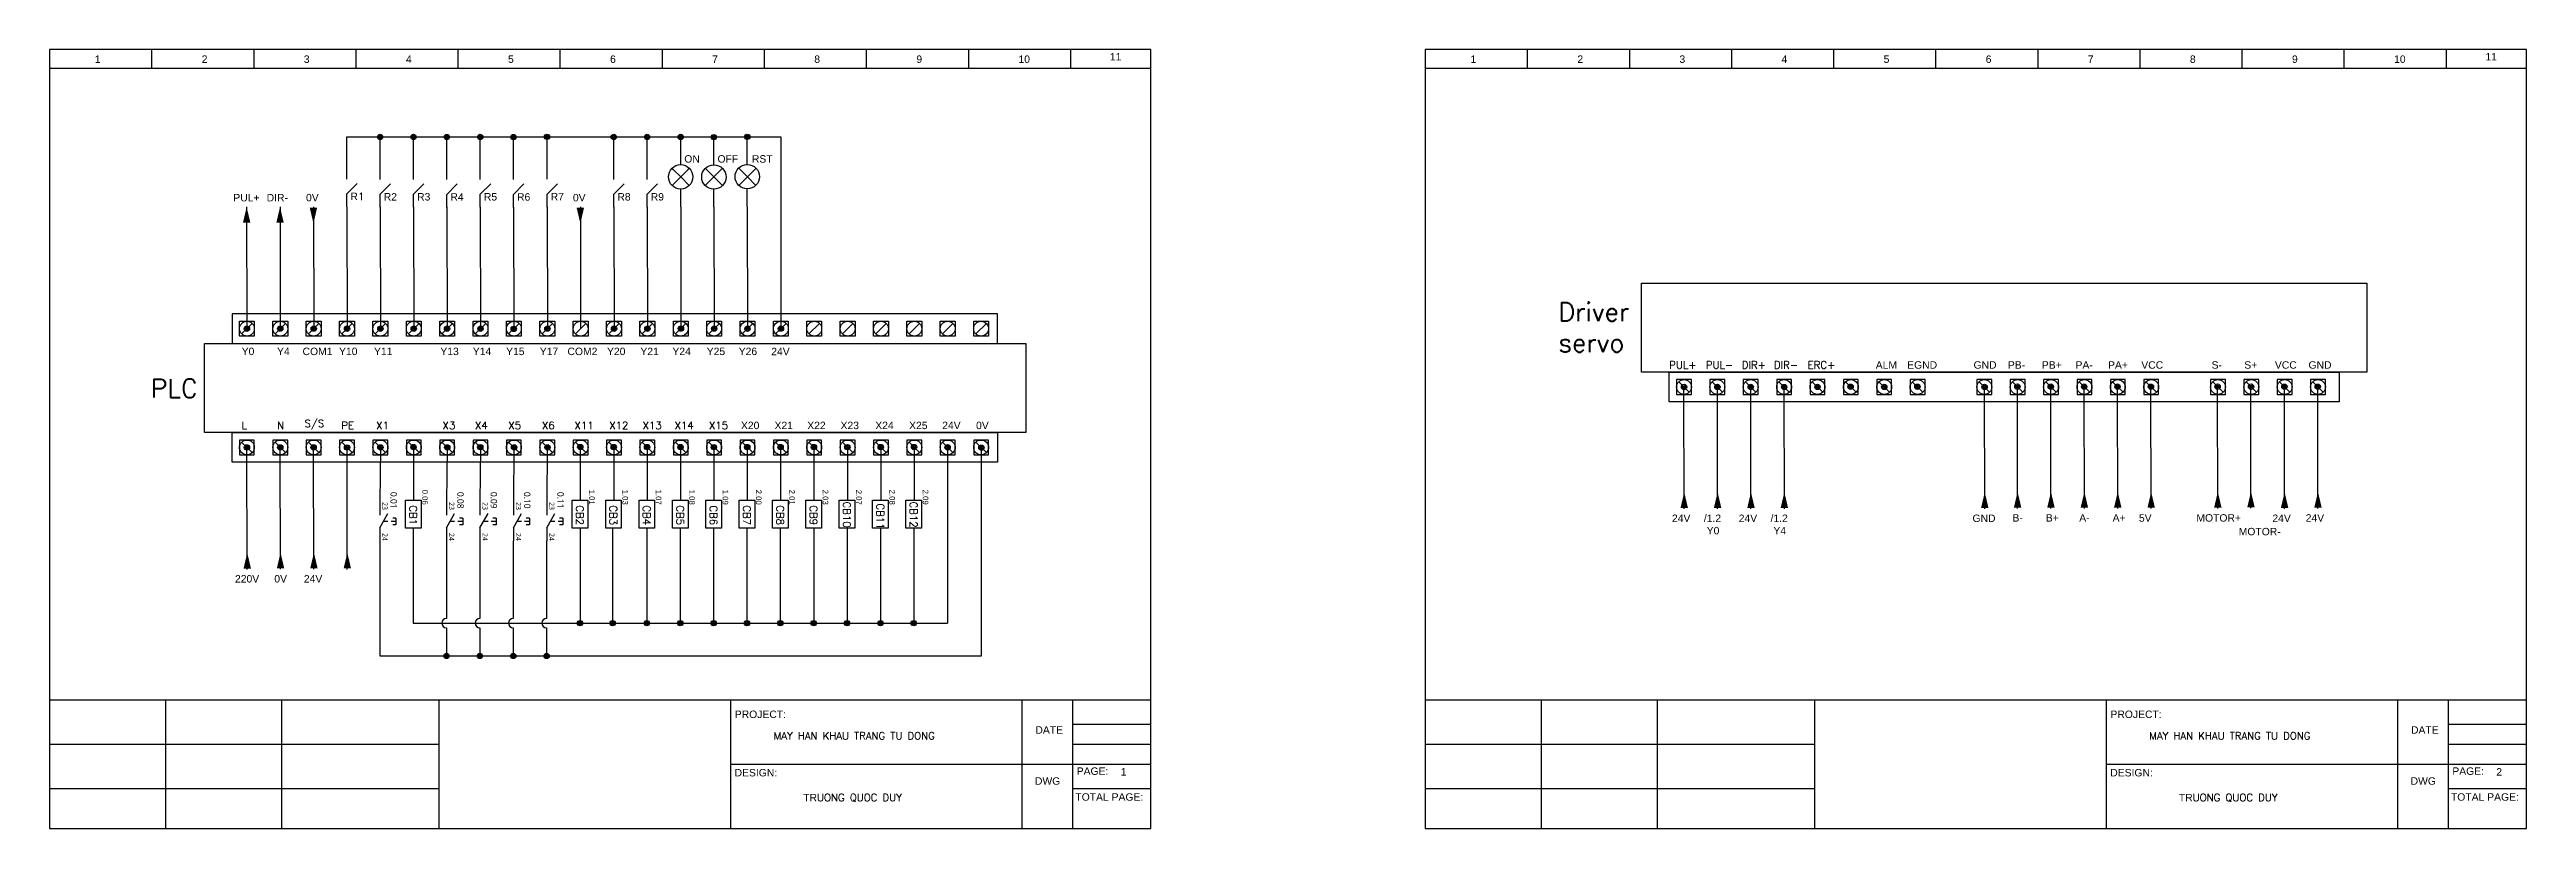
# Model space of a CAD drawing. Header units: inches. Extents: x 6234 to 7299, y 2340 to 2550.
# Drawn here: x 6234 to 6902, y 2340 to 2550 of the extents above; entities that cross this region are included whole.
import ezdxf
from ezdxf.enums import TextEntityAlignment as Align

# ---------------------------------------------------------------- set-up
doc = ezdxf.new("R2010")
doc.units = ezdxf.units.IN
doc.header["$MEASUREMENT"] = 0
for name, color, linetype in [('RED_2.5mm^2', 1, 'Continuous'), ('SYMS', 7, 'Continuous'), ('TAGS', 51, 'Continuous'), ('TERMS', 4, 'Continuous')]:
    doc.layers.add(name, color=color, linetype=linetype)
doc.styles.get("Standard").update_dxf_attribs({"font": 'arial.ttf'})
doc.styles.add('WD_IEC', font='Meiryo UI.ttf')

msp = doc.modelspace()

# ---------------------------------------------------------------- texts
at = {"char_height": 2, "attachment_point": 1}
for s, width, insert in [('1', 5.6768, (6246.09, 2548.02)), ('2', 5.6768, (6274.93, 2548.02)), ('3', 5.6768, (6302.47, 2548.02)), ('4', 5.6768, (6330, 2548.02)), ('5', 5.6768, (6357.53, 2548.02)), ('6', 5.6768, (6385.06, 2548.02)), ('7', 5.6768, (6412.59, 2548.02)), ('8', 5.6768, (6440.13, 2548.02)), ('9', 5.6768, (6467.66, 2548.02)), ('10', 5.6768, (6495.19, 2548.02)), ('11', 5.6768, (6519.83, 2548.67)), ('1', 5.6768, (6617.08, 2548.02)), ('2', 5.6768, (6645.92, 2548.02)), ('3', 5.6768, (6673.45, 2548.02)), ('4', 5.6768, (6700.98, 2548.02)), ('5', 5.6768, (6728.51, 2548.02)), ('6', 5.6768, (6756.04, 2548.02)), ('7', 5.6768, (6783.57, 2548.02)), ('8', 5.6768, (6811.11, 2548.02)), ('9', 5.6768, (6838.64, 2548.02)), ('10', 5.6768, (6866.17, 2548.02)), ('11', 5.6768, (6890.81, 2548.67)), ('PUL+', 9.7836, (6283.45, 2510.67)), ('DIR-', 9.7836, (6292.45, 2510.67)), ('0V', 5.3962, (6303.06, 2510.7)), ('0V', 5.3962, (6375.04, 2510.68)), ('24V', 5.3962, (6671.43, 2424.24)), ('/1.2 {\\C3;               Y0}', 5.3962, (6680.02, 2424.24)), ('24V', 5.3962, (6689.43, 2424.24)), ('/1.2 {\\C3;               Y4}', 5.3962, (6698.02, 2424.24)), ('GND', 5.3962, (6752.48, 2424.24)), ('B-', 5.3962, (6763.26, 2424.34)), ('B+', 5.3962, (6772.26, 2424.34)), ('A-', 5.3962, (6781.27, 2424.34)), ('A+', 5.3962, (6790.27, 2424.33)), ('5V', 5.3962, (6797.36, 2424.31)), ('MOTOR+', 5.3962, (6812.86, 2424.34)), ('MOTOR-', 5.3962, (6824.27, 2420.65)), ('24V', 5.3962, (6833.35, 2424.24)), ('24V', 5.3962, (6842.34, 2424.33)), ('220V', 5.3962, (6283.9, 2407.92)), ('0V', 5.3962, (6294.51, 2407.92)), ('24V', 4.9293, (6302.48, 2407.92)), ('PROJECT:', 14.1535, (6418.69, 2371.39)), ('PROJECT:', 14.1535, (6789.68, 2371.39)), ('{\\Fsimplex,@extfont2|c163;MAY HAN KHAU TRANG TU DONG}', 55.3936, (6429.18, 2365.59)), ('DATE', 11.252, (6499.76, 2367.16)), ('{\\Fsimplex,@extfont2|c163;MAY HAN KHAU TRANG TU DONG}', 55.3936, (6800.16, 2365.59)), ('DATE', 11.252, (6870.74, 2367.16)), ('DESIGN:', 13.7325, (6418.64, 2355.64)), ('D{\\fArial|b0|i0|c0|p34;WG}', 9.1082, (6499.64, 2353.4)), ('PAGE:', 4.3997, (6510.9, 2356.07)), ('1', 3.7848, (6522.76, 2355.87)), ('DESIGN:', 13.7325, (6789.63, 2355.64)), ('D{\\fArial|b0|i0|c0|p34;WG}', 9.1082, (6870.63, 2353.4)), ('PAGE:', 4.3997, (6881.88, 2356.07)), ('2', 3.7848, (6893.74, 2355.87)), ('TR{\\Fsimplex,@extfont2|c163;UONG QUOC DUY}', 55.3936, (6437.14, 2348.94)), ('TOTAL PAGE:', 23.8477, (6510.53, 2349.09)), ('TR{\\Fsimplex,@extfont2|c163;UONG QUOC DUY}', 55.3936, (6808.13, 2348.94)), ('TOTAL PAGE:', 23.8477, (6881.51, 2349.09))]:
    msp.add_mtext_dynamic_manual_height_columns(s, width=width, gutter_width=10, heights=[0], dxfattribs=dict(at, insert=insert))
at = {"ltscale": 0.5, "attachment_point": 1}
for s, width, heights, insert, char_height in [('{\\C4;ON}', 2.9741, [0], (6405.07, 2521.13), 2), ('{\\C4;OFF}', 2.9741, [0], (6414.03, 2521.13), 2), ('{\\C4;RST}', 2.9741, [0], (6423.3, 2521.13), 2), ('{\\C4;R\\Fsimplex,@extfont2|c163;1}', 2.9741, [0], (6315.02, 2511.02), 2), ('{\\C4;R2}', 2.9741, [0], (6324.02, 2510.91), 2), ('{\\C4;R3}', 2.9741, [0], (6333.02, 2510.91), 2), ('{\\C4;R4}', 2.9741, [0], (6342, 2510.89), 2), ('{\\C4;R5}', 2.9741, [0], (6351.02, 2510.91), 2), ('{\\C4;R6}', 2.9741, [0], (6359.97, 2510.87), 2), ('{\\C4;R7}', 2.9741, [0], (6369.05, 2510.94), 2), ('{\\C4;R8}', 2.9741, [0], (6387.02, 2510.91), 2), ('{\\C4;R9}', 2.9741, [0], (6396.02, 2510.91), 2), ('{\\Fsimplex,@extfont2|c163;\\C41;\\c5369588;Driver servo}', 10.1352, [0], (6640.82, 2481.38), 5), ('{\\C2;COM1\\Fsimplex,@extfont2|c163;\\C256; }', 2, [2.01], (6302.12, 2469.23), 2), ('{\\C2;COM2\\Fsimplex,@extfont2|c163;\\C256; }', 2, [2.01], (6373.57, 2469.23), 2), ('{\\C4;24V\\Fsimplex,@extfont2|c163;\\C256; }', 2, [2.01], (6428.52, 2469.2), 2), ('{\\Fsimplex,@extfont2|c163;\\C2;PUL+\\C256; }', 2, [2.01], (6670.7, 2465.57), 2), ('{\\Fsimplex,@extfont2|c163;\\C2;PUL-\\C256; }', 2, [2.01], (6680.59, 2465.57), 2), ('{\\Fsimplex,@extfont2|c163;\\C2;DIR+\\C256; }', 2, [2.01], (6690.25, 2465.57), 2), ('{\\Fsimplex,@extfont2|c163;\\C2;DIR-\\C256; }', 2, [2.01], (6698.93, 2465.57), 2), ('{\\Fsimplex,@extfont2|c163;\\C2;ERC+}', 2, [2.01], (6708.03, 2465.57), 2), ('{\\C2;ALM\\Fsimplex,@extfont2|c163;\\C256; }', 2, [2.01], (6726.39, 2465.57), 2), ('{\\C2;EGND\\Fsimplex,@extfont2|c163;\\C256; }', 2, [2.01], (6734.87, 2465.57), 2), ('{\\C2;GND\\Fsimplex,@extfont2|c163;\\C256; }', 2, [2.01], (6752.76, 2465.57), 2), ('{\\C2;PB-\\Fsimplex,@extfont2|c163;\\C256; }', 2, [2.01], (6762.03, 2465.57), 2), ('{\\C2;PB+\\Fsimplex,@extfont2|c163;\\C256; }', 2, [2.01], (6771.18, 2465.57), 2), ('{\\C2;PA-\\Fsimplex,@extfont2|c163;\\C256; }', 2, [2.01], (6780.27, 2465.57), 2), ('{\\C2;PA+\\Fsimplex,@extfont2|c163;\\C256; }', 2, [2.01], (6789.03, 2465.57), 2), ('{\\C2;VCC\\Fsimplex,@extfont2|c163;\\C256; }', 2, [2.01], (6798, 2465.57), 2), ('{\\C2;S-\\Fsimplex,@extfont2|c163;\\C256; }', 2, [2.01], (6816.96, 2465.57), 2), ('{\\C2;S+}', 2, [2.01], (6825.78, 2465.57), 2), ('{\\C2;VCC\\Fsimplex,@extfont2|c163;\\C256; }', 2, [2.01], (6834.03, 2465.57), 2), ('{\\C2;GND\\Fsimplex,@extfont2|c163;\\C256; }', 2, [2.01], (6843.1, 2465.57), 2), ('{\\Fsimplex,@extfont2|c163;\\C41;\\c5369588;PLC}', 10.1352, [0], (6261.19, 2460.78), 5), ('{\\Fsimplex,@extfont2|c163;\\C2;L\\C256; }', 2, [2.01], (6285.71, 2449.27), 2), ('{\\Fsimplex,@extfont2|c163;\\C2;N\\C256; }', 2, [2.01], (6295.25, 2449.27), 2), ('{\\Fsimplex,@extfont2|c163;\\C2;S/S\\C256; }', 2, [2.01], (6302.66, 2449.8), 2), ('{\\Fsimplex,@extfont2|c163;\\C2;PE\\C256; }', 2, [2.01], (6312.57, 2449.27), 2), ('{\\Fsimplex,@extfont2|c163;\\C2;X1\\C256; }', 2, [2.01], (6321.99, 2449.27), 2), ('{\\Fsimplex,@extfont2|c163;\\C2;X3\\C256; }', 2, [2.01], (6339.89, 2449.27), 2), ('{\\Fsimplex,@extfont2|c163;\\C2;X4\\C256; }', 2, [2.01], (6348.63, 2449.27), 2), ('{\\Fsimplex,@extfont2|c163;\\C2;X5\\C256; }', 2, [2.01], (6357.63, 2449.27), 2), ('{\\Fsimplex,@extfont2|c163;\\C2;X6\\C256; }', 2, [2.01], (6366.7, 2449.27), 2), ('{\\Fsimplex,@extfont2|c163;\\C2;X11\\C256; }', 2, [2.01], (6375.48, 2449.27), 2), ('{\\Fsimplex,@extfont2|c163;\\C2;X12\\C256; }', 2, [2.01], (6384.84, 2449.27), 2), ('{\\Fsimplex,@extfont2|c163;\\C2;X13\\C256; }', 2, [2.01], (6393.83, 2449.27), 2), ('{\\Fsimplex,@extfont2|c163;\\C2;X14\\C256; }', 2, [2.01], (6402.47, 2449.27), 2), ('{\\Fsimplex,@extfont2|c163;\\C2;X15\\C256; }', 2, [2.01], (6411.73, 2449.27), 2), ('{\\C2;X20\\Fsimplex,@extfont2|c163;\\C256; }', 2, [2.01], (6420.35, 2449.27), 2), ('{\\C2;X21\\Fsimplex,@extfont2|c163;\\C256; }', 2, [2.01], (6429.41, 2449.27), 2), ('{\\C2;X22\\Fsimplex,@extfont2|c163;\\C256; }', 2, [2.01], (6438.23, 2449.27), 2), ('{\\C2;X23\\Fsimplex,@extfont2|c163;\\C256; }', 2, [2.01], (6447.21, 2449.27), 2), ('{\\C2;X24\\Fsimplex,@extfont2|c163;\\C256; }', 2, [2.01], (6456.57, 2449.27), 2), ('{\\C2;X25\\Fsimplex,@extfont2|c163;\\C256; }', 2, [2.01], (6465.7, 2449.27), 2), ('{\\C4;24V\\Fsimplex,@extfont2|c163;\\C256; }', 2, [2.01], (6474.62, 2449.27), 2), ('{\\C4;0V\\Fsimplex,@extfont2|c163;\\C256; }', 2, [2.01], (6483.76, 2449.27), 2)]:
    msp.add_mtext_dynamic_manual_height_columns(s, width=width, gutter_width=10, heights=heights, dxfattribs=dict(at, insert=insert, char_height=char_height))
at = {"color": 4, "ltscale": 0.5, "char_height": 2, "attachment_point": 1}
for s, insert in [('Y0{\\Fsimplex,@extfont2|c163;\\C256; }', (6285.71, 2469.23)), ('Y4{\\Fsimplex,@extfont2|c163;\\C256; }', (6295.25, 2469.23)), ('Y10{\\Fsimplex,@extfont2|c163;\\C256; }', (6311.97, 2469.23)), ('Y11{\\Fsimplex,@extfont2|c163;\\C256; }', (6321.39, 2469.23)), ('Y13{\\Fsimplex,@extfont2|c163;\\C256; }', (6339.29, 2469.23)), ('Y14{\\Fsimplex,@extfont2|c163;\\C256; }', (6348.04, 2469.23)), ('Y15{\\Fsimplex,@extfont2|c163;\\C256; }', (6357.03, 2469.23)), ('Y17{\\Fsimplex,@extfont2|c163;\\C256; }', (6366.11, 2469.23)), ('Y20{\\Fsimplex,@extfont2|c163;\\C256; }', (6384.24, 2469.23)), ('Y21{\\Fsimplex,@extfont2|c163;\\C256; }', (6393.23, 2469.23)), ('Y24{\\Fsimplex,@extfont2|c163;\\C256; }', (6401.87, 2469.23)), ('Y25{\\Fsimplex,@extfont2|c163;\\C256; }', (6411.13, 2469.23)), ('Y26{\\Fsimplex,@extfont2|c163;\\C256; }', (6419.75, 2469.23))]:
    msp.add_mtext_dynamic_manual_height_columns(s, width=2, gutter_width=10, heights=[2.01], dxfattribs=dict(at, insert=insert))
at = {"ltscale": 0.5, "attachment_point": 1, "rotation": 270}
for s, width, insert, char_height in [('{\\Fsimplex,@extfont2|c163;\\C4;CB1}', 6.0546, (6332.94, 2426.72), 2), ('{\\C2;0.06}', 5.8824, (6335.9, 2430.95), 1.5), ('{\\Fsimplex,@extfont2|c163;\\C4;CB\\Fsimplex,@extfont2|c128;2}', 6.0546, (6377.93, 2426.73), 2), ('{\\C2;1.01}', 5.8824, (6380.89, 2430.95), 1.5), ('{\\Fsimplex,@extfont2|c163;\\C4;CB\\Fsimplex,@extfont2|c128;3}', 6.0546, (6386.93, 2426.72), 2), ('{\\C2;1.03}', 5.8824, (6389.89, 2430.95), 1.5), ('{\\Fsimplex,@extfont2|c163;\\C4;CB\\Fsimplex,@extfont2|c128;4}', 6.0546, (6395.93, 2426.72), 2), ('{\\C2;1.07}', 5.8824, (6398.89, 2430.95), 1.5), ('{\\Fsimplex,@extfont2|c163;\\C4;CB\\Fsimplex,@extfont2|c128;5}', 6.0546, (6404.94, 2426.72), 2), ('{\\C2;1.08}', 5.8824, (6407.9, 2430.95), 1.5), ('{\\Fsimplex,@extfont2|c163;\\C4;CB\\Fsimplex,@extfont2|c128;6}', 6.0546, (6413.95, 2426.71), 2), ('{\\C2;1.09}', 5.8824, (6416.91, 2430.94), 1.5), ('{\\Fsimplex,@extfont2|c163;\\C4;CB\\Fsimplex,@extfont2|c128;7}', 6.0546, (6422.94, 2426.72), 2), ('{\\C2;2.00}', 5.8824, (6425.9, 2430.95), 1.5), ('{\\Fsimplex,@extfont2|c163;\\C4;CB\\Fsimplex,@extfont2|c128;8}', 6.0546, (6431.93, 2426.72), 2), ('{\\C2;2.01}', 5.8824, (6434.89, 2430.95), 1.5), ('{\\Fsimplex,@extfont2|c163;\\C4;CB\\Fsimplex,@extfont2|c128;9}', 6.0546, (6440.94, 2426.72), 2), ('{\\C2;2.03}', 5.8824, (6443.9, 2430.95), 1.5), ('{\\Fsimplex,@extfont2|c163;\\C4;CB1\\Fsimplex,@extfont2|c128;0}', 6.0546, (6449.94, 2427.74), 2), ('{\\C2;2.07}', 5.8824, (6452.9, 2430.94), 1.5), ('{\\Fsimplex,@extfont2|c163;\\C4;CB1\\Fsimplex,@extfont2|c128;1}', 6.0546, (6458.94, 2427.25), 2), ('{\\C2;2.08}', 5.8824, (6461.9, 2430.95), 1.5), ('{\\Fsimplex,@extfont2|c163;\\C4;CB1\\Fsimplex,@extfont2|c128;2}', 6.0546, (6467.92, 2427.74), 2), ('{\\C2;2.09}', 5.8824, (6470.89, 2430.96), 1.5)]:
    msp.add_mtext_dynamic_manual_height_columns(s, width=width, gutter_width=10, heights=[0], dxfattribs=dict(at, insert=insert, char_height=char_height))

# ---------------------------------------------------------------- blocks, each defined once
blk = doc.blocks.new('HPB11')
for p, q in [((-7.5, 0), (-2.5, 0)), ((2.5, 0), (-3.12, 3.12)), ((-1.25, 6.25), (1.25, 6.25)), ((-1.25, 6.25), (-1.25, 5)), ((0, 6.25), (0, 4.38)), ((0, 3.12), (0, 1.39)), ((1.25, 6.25), (1.25, 5)), ((2.5, 0), (7.5, 0))]:
    blk.add_line(p, q)
at = {"style": 'WD_IEC'}
for tag, p in [('INST', (-5, 10.12)), ('LOC', (-5, 7.12)), ('TAG1', (-5, 4.12)), ('DESC1', (-5, -10.5)), ('DESC2', (-5, -13.5)), ('DESC3', (-5, -16.5))]:
    blk.add_attdef(tag, text='', height=2.5, dxfattribs=at).set_placement(p, align=Align.RIGHT)
for tag, p, height, flags in [('CAT', (4.92, 9.62), 1.5, 9), ('MFG', (4.92, 12.12), 1.5, 9), ('X4TERM01', (-7.5, 0), 0.32, 1), ('TERM01', (-7.5, 1), 2, 8), ('X8LINK', (0, 0), 0.32, 1), ('X1TERM02', (7.5, 0), 0.32, 1), ('ASSYCODE', (3.5, -2.75), 1, 1), ('CATDESC', (3.5, -5.75), 1, 1), ('CONTACT', (3.5, -7.5), 1, 1), ('FAMILY', (3.5, -4.25), 1, 1), ('COMMON', (4.75, -8.75), 1, 1)]:
    blk.add_attdef(tag, p, '', height=height, dxfattribs=dict(at, flags=flags))
at = {"style": 'WD_IEC', "flags": 8}
blk.add_attdef('TERM02', text='', height=2, dxfattribs=at).set_placement((7.5, 1), align=Align.RIGHT)
at = {"lineweight": 15, "style": 'WD_IEC'}
blk.add_attdef('XREF', text='', height=2.5, dxfattribs=at).set_placement((-5, -7.5), align=Align.RIGHT)
blk = doc.blocks.new('WDDOT')
for radius in [0.72, 0.449, 0.223]:
    blk.add_circle((0, 0), radius)

# ---------------------------------------------------------------- linework, layer by layer
for p, q in [((6530.89, 2549.61), (6233.89, 2549.61)), ((6233.89, 2549.61), (6233.89, 2339.61)), ((6261.42, 2549.61), (6261.42, 2544.49)), ((6288.95, 2549.61), (6288.95, 2544.49)), ((6316.49, 2549.61), (6316.49, 2544.49)), ((6344.02, 2549.61), (6344.02, 2544.49)), ((6371.55, 2549.61), (6371.55, 2544.49)), ((6399.08, 2549.61), (6399.08, 2544.49)), ((6426.61, 2549.61), (6426.61, 2544.49)), ((6454.15, 2549.61), (6454.15, 2544.49)), ((6481.68, 2549.61), (6481.68, 2544.49)), ((6509.21, 2549.61), (6509.21, 2544.49)), ((6530.89, 2339.61), (6530.89, 2549.61)), ((6901.87, 2549.61), (6604.87, 2549.61)), ((6604.87, 2549.61), (6604.87, 2339.61)), ((6632.4, 2549.61), (6632.4, 2544.49)), ((6659.94, 2549.61), (6659.94, 2544.49)), ((6687.47, 2549.61), (6687.47, 2544.49)), ((6715, 2549.61), (6715, 2544.49)), ((6742.53, 2549.61), (6742.53, 2544.49)), ((6770.06, 2549.61), (6770.06, 2544.49)), ((6797.6, 2549.61), (6797.6, 2544.49)), ((6825.13, 2549.61), (6825.13, 2544.49)), ((6852.66, 2549.61), (6852.66, 2544.49)), ((6880.19, 2549.61), (6880.19, 2544.49)), ((6901.87, 2339.61), (6901.87, 2549.61)), ((6530.89, 2544.49), (6233.89, 2544.49)), ((6901.87, 2544.49), (6604.87, 2544.49)), ((6233.89, 2374.27), (6530.89, 2374.27)), ((6265.19, 2374.27), (6265.19, 2339.61)), ((6296.48, 2374.27), (6296.48, 2339.61)), ((6338.96, 2339.61), (6338.96, 2374.27)), ((6417.6, 2339.61), (6417.6, 2374.27)), ((6496.23, 2339.61), (6496.23, 2374.27)), ((6509.81, 2374.27), (6509.81, 2339.61)), ((6604.87, 2374.27), (6901.87, 2374.27)), ((6636.17, 2374.27), (6636.17, 2339.61)), ((6667.47, 2374.27), (6667.47, 2339.61)), ((6709.94, 2339.61), (6709.94, 2374.27)), ((6788.58, 2339.61), (6788.58, 2374.27)), ((6867.21, 2339.61), (6867.21, 2374.27)), ((6880.8, 2374.27), (6880.8, 2339.61)), ((6509.81, 2367.69), (6530.89, 2367.69)), ((6880.8, 2367.69), (6901.87, 2367.69)), ((6233.89, 2362.32), (6338.96, 2362.32)), ((6509.81, 2362.32), (6530.89, 2362.32)), ((6604.87, 2362.32), (6709.94, 2362.32)), ((6880.8, 2362.32), (6901.87, 2362.32)), ((6417.6, 2356.94), (6496.23, 2356.94)), ((6496.23, 2356.94), (6513.34, 2356.94)), ((6513.34, 2356.94), (6530.89, 2356.94)), ((6788.58, 2356.94), (6867.21, 2356.94)), ((6867.21, 2356.94), (6884.33, 2356.94)), ((6884.33, 2356.94), (6901.87, 2356.94)), ((6233.89, 2350.36), (6338.96, 2350.36)), ((6509.81, 2350.36), (6530.89, 2350.36)), ((6604.87, 2350.36), (6709.94, 2350.36)), ((6880.8, 2350.36), (6901.87, 2350.36)), ((6233.89, 2339.61), (6530.89, 2339.61)), ((6604.87, 2339.61), (6901.87, 2339.61))]:
    msp.add_line(p, q)
at = {"ltscale": 0.5}
for p, q in [((6314.05, 2514.7), (6314.05, 2518.2)), ((6314.05, 2510.7), (6316.87, 2513.53)), ((6323.05, 2514.58), (6323.05, 2518.08)), ((6323.05, 2510.58), (6325.87, 2513.41)), ((6332.05, 2514.58), (6332.05, 2518.08)), ((6332.05, 2510.58), (6334.87, 2513.41)), ((6341.03, 2514.57), (6341.03, 2518.07)), ((6341.03, 2510.57), (6343.86, 2513.4)), ((6350.05, 2514.58), (6350.05, 2518.08)), ((6350.05, 2510.58), (6352.87, 2513.41)), ((6359.01, 2514.54), (6359.01, 2518.04)), ((6359.01, 2510.54), (6361.83, 2513.37)), ((6368.08, 2514.62), (6368.08, 2518.12)), ((6368.08, 2510.62), (6370.91, 2513.45)), ((6386.05, 2514.58), (6386.05, 2518.08)), ((6386.05, 2510.58), (6388.87, 2513.41)), ((6395.05, 2514.58), (6395.05, 2518.08)), ((6395.05, 2510.58), (6397.87, 2513.41)), ((6402.1, 2517.29), (6401.77, 2517.62)), ((6404.1, 2515.29), (6401.78, 2512.95)), ((6404.1, 2515.29), (6402.1, 2517.29)), ((6404.1, 2515.29), (6406.09, 2517.29)), ((6404.1, 2515.29), (6406.41, 2512.95)), ((6404.1, 2507.25), (6404.1, 2512)), ((6406.09, 2517.29), (6406.43, 2517.62)), ((6411.06, 2517.29), (6410.73, 2517.62)), ((6413.06, 2515.29), (6410.74, 2512.95)), ((6413.06, 2515.29), (6411.06, 2517.29)), ((6413.05, 2507.2), (6413.05, 2511.95)), ((6413.06, 2515.29), (6415.05, 2517.29)), ((6413.06, 2515.29), (6415.37, 2512.95)), ((6415.05, 2517.29), (6415.39, 2517.62)), ((6420.1, 2517.29), (6419.77, 2517.62)), ((6422.1, 2515.29), (6419.78, 2512.95)), ((6422.1, 2515.29), (6420.1, 2517.29)), ((6422.05, 2507.29), (6422.05, 2512.04)), ((6422.1, 2515.29), (6424.09, 2517.29)), ((6422.1, 2515.29), (6424.41, 2512.95)), ((6424.09, 2517.29), (6424.43, 2517.62)), ((6314.05, 2507.2), (6314.05, 2510.7)), ((6323.05, 2507.08), (6323.05, 2510.58)), ((6332.05, 2507.08), (6332.05, 2510.58)), ((6341.03, 2507.07), (6341.03, 2510.57)), ((6350.05, 2507.08), (6350.05, 2510.58)), ((6359.01, 2507.04), (6359.01, 2510.54)), ((6368.08, 2507.12), (6368.08, 2510.62)), ((6386.05, 2507.08), (6386.05, 2510.58)), ((6395.05, 2507.08), (6395.05, 2510.58)), ((6288.53, 2475.76), (6285.7, 2472.93)), ((6297.53, 2475.76), (6294.7, 2472.93)), ((6306.53, 2475.76), (6303.7, 2472.93)), ((6315.53, 2475.76), (6312.7, 2472.93)), ((6324.53, 2475.76), (6321.7, 2472.93)), ((6333.53, 2475.76), (6330.7, 2472.93)), ((6342.53, 2475.76), (6339.7, 2472.93)), ((6351.53, 2475.76), (6348.7, 2472.93)), ((6360.53, 2475.76), (6357.7, 2472.93)), ((6369.53, 2475.76), (6366.7, 2472.93)), ((6378.53, 2475.76), (6375.7, 2472.93)), ((6387.53, 2475.76), (6384.7, 2472.93)), ((6396.53, 2475.76), (6393.7, 2472.93)), ((6405.53, 2475.76), (6402.7, 2472.93)), ((6414.53, 2475.76), (6411.7, 2472.93)), ((6423.53, 2475.76), (6420.7, 2472.93)), ((6432.53, 2475.76), (6429.7, 2472.93)), ((6441.53, 2475.76), (6438.7, 2472.93)), ((6450.53, 2475.76), (6447.7, 2472.93)), ((6459.53, 2475.76), (6456.7, 2472.93)), ((6468.53, 2475.76), (6465.7, 2472.93)), ((6477.53, 2475.76), (6474.7, 2472.93)), ((6486.53, 2475.76), (6483.7, 2472.93)), ((6676.08, 2457.23), (6673.25, 2460.05)), ((6685.08, 2457.23), (6682.25, 2460.05)), ((6694.08, 2457.23), (6691.25, 2460.05)), ((6703.08, 2457.23), (6700.25, 2460.05)), ((6712.08, 2457.23), (6709.25, 2460.05)), ((6721.08, 2457.23), (6718.25, 2460.05)), ((6730.08, 2457.23), (6727.25, 2460.05)), ((6739.08, 2457.23), (6736.25, 2460.05)), ((6757.08, 2457.23), (6754.25, 2460.05)), ((6766.08, 2457.23), (6763.25, 2460.05)), ((6775.08, 2457.23), (6772.25, 2460.05)), ((6784.08, 2457.23), (6781.25, 2460.05)), ((6793.08, 2457.23), (6790.25, 2460.05)), ((6802.08, 2457.23), (6799.25, 2460.05)), ((6820.08, 2457.23), (6817.25, 2460.05)), ((6829.08, 2457.23), (6826.25, 2460.05)), ((6838.08, 2457.23), (6835.25, 2460.05)), ((6847.08, 2457.23), (6844.25, 2460.05)), ((6288.53, 2440.93), (6285.7, 2443.76)), ((6297.53, 2440.93), (6294.7, 2443.76)), ((6306.53, 2440.93), (6303.7, 2443.76)), ((6315.53, 2440.93), (6312.7, 2443.76)), ((6324.53, 2440.93), (6321.7, 2443.76)), ((6333.53, 2440.93), (6330.7, 2443.76)), ((6342.53, 2440.93), (6339.7, 2443.76)), ((6351.53, 2440.93), (6348.7, 2443.76)), ((6360.53, 2440.93), (6357.7, 2443.76)), ((6369.53, 2440.93), (6366.7, 2443.76)), ((6378.53, 2440.93), (6375.7, 2443.76)), ((6387.53, 2440.93), (6384.7, 2443.76)), ((6396.53, 2440.93), (6393.7, 2443.76)), ((6405.53, 2440.93), (6402.7, 2443.76)), ((6414.53, 2440.93), (6411.7, 2443.76)), ((6423.53, 2440.93), (6420.7, 2443.76)), ((6432.53, 2440.93), (6429.7, 2443.76)), ((6441.53, 2440.93), (6438.7, 2443.76)), ((6450.53, 2440.93), (6447.7, 2443.76)), ((6459.53, 2440.93), (6456.7, 2443.76)), ((6468.53, 2440.93), (6465.7, 2443.76)), ((6477.53, 2440.93), (6474.7, 2443.76)), ((6486.53, 2440.93), (6483.7, 2443.76))]:
    msp.add_line(p, q, dxfattribs=at)
for points in [[(6287.05, 2502.91, 2, 0, 0), (6287.05, 2507.18, 0, 0, 0)], [(6296.05, 2502.91, 2, 0, 0), (6296.05, 2507.18, 0, 0, 0)], [(6305.06, 2506.98, 2, 0, 0), (6305.06, 2502.71, 0, 0, 0)], [(6377.04, 2506.96, 2, 0, 0), (6377.04, 2502.69, 0, 0, 0)], [(6674.74, 2426.02, 2, 0, 0), (6674.74, 2430.29, 0, 0, 0)], [(6683.74, 2426.02, 2, 0, 0), (6683.74, 2430.29, 0, 0, 0)], [(6692.74, 2426.02, 2, 0, 0), (6692.74, 2430.29, 0, 0, 0)], [(6701.74, 2426.02, 2, 0, 0), (6701.74, 2430.29, 0, 0, 0)], [(6755.79, 2426.02, 2, 0, 0), (6755.79, 2430.29, 0, 0, 0)], [(6764.64, 2426.11, 2, 0, 0), (6764.64, 2430.39, 0, 0, 0)], [(6773.64, 2426.11, 2, 0, 0), (6773.64, 2430.38, 0, 0, 0)], [(6782.65, 2426.11, 2, 0, 0), (6782.65, 2430.38, 0, 0, 0)], [(6791.65, 2426.1, 2, 0, 0), (6791.65, 2430.38, 0, 0, 0)], [(6800.67, 2426.08, 2, 0, 0), (6800.67, 2430.35, 0, 0, 0)], [(6818.64, 2426.11, 2, 0, 0), (6818.64, 2430.38, 0, 0, 0)], [(6827.58, 2426.17, 2, 0, 0), (6827.58, 2430.45, 0, 0, 0)], [(6836.65, 2426.02, 2, 0, 0), (6836.65, 2430.29, 0, 0, 0)], [(6845.65, 2426.1, 2, 0, 0), (6845.65, 2430.37, 0, 0, 0)], [(6287.21, 2409.69, 2, 0, 0), (6287.21, 2413.97, 0, 0, 0)], [(6296.19, 2409.72, 2, 0, 0), (6296.19, 2413.99, 0, 0, 0)], [(6305.19, 2409.72, 2, 0, 0), (6305.19, 2413.99, 0, 0, 0)], [(6314.2, 2409.7, 2, 0, 0), (6314.2, 2413.97, 0, 0, 0)]]:
    msp.add_lwpolyline(points, format="xyseb")
for points in [[(6663.21, 2486.64), (6858.82, 2486.64), (6858.82, 2462.64), (6663.21, 2462.64)], [(6283.12, 2470.34), (6489.54, 2470.34), (6489.54, 2478.34), (6283.12, 2478.34)], [(6285.12, 2476.34), (6289.12, 2476.34), (6289.12, 2472.34), (6285.12, 2472.34)], [(6294.12, 2476.34), (6298.12, 2476.34), (6298.12, 2472.34), (6294.12, 2472.34)], [(6294.12, 2476.34), (6298.12, 2476.34), (6298.12, 2472.34), (6294.12, 2472.34)], [(6303.12, 2476.34), (6307.12, 2476.34), (6307.12, 2472.34), (6303.12, 2472.34)], [(6303.12, 2476.34), (6307.12, 2476.34), (6307.12, 2472.34), (6303.12, 2472.34)], [(6312.12, 2476.34), (6316.12, 2476.34), (6316.12, 2472.34), (6312.12, 2472.34)], [(6312.12, 2476.34), (6316.12, 2476.34), (6316.12, 2472.34), (6312.12, 2472.34)], [(6321.12, 2476.34), (6325.12, 2476.34), (6325.12, 2472.34), (6321.12, 2472.34)], [(6321.12, 2476.34), (6325.12, 2476.34), (6325.12, 2472.34), (6321.12, 2472.34)], [(6330.12, 2476.34), (6334.12, 2476.34), (6334.12, 2472.34), (6330.12, 2472.34)], [(6330.12, 2476.34), (6334.12, 2476.34), (6334.12, 2472.34), (6330.12, 2472.34)], [(6339.12, 2476.34), (6343.12, 2476.34), (6343.12, 2472.34), (6339.12, 2472.34)], [(6339.12, 2476.34), (6343.12, 2476.34), (6343.12, 2472.34), (6339.12, 2472.34)], [(6348.12, 2476.34), (6352.12, 2476.34), (6352.12, 2472.34), (6348.12, 2472.34)], [(6348.12, 2476.34), (6352.12, 2476.34), (6352.12, 2472.34), (6348.12, 2472.34)], [(6357.12, 2476.34), (6361.12, 2476.34), (6361.12, 2472.34), (6357.12, 2472.34)], [(6357.12, 2476.34), (6361.12, 2476.34), (6361.12, 2472.34), (6357.12, 2472.34)], [(6366.12, 2476.34), (6370.12, 2476.34), (6370.12, 2472.34), (6366.12, 2472.34)], [(6366.12, 2476.34), (6370.12, 2476.34), (6370.12, 2472.34), (6366.12, 2472.34)], [(6375.12, 2476.34), (6379.12, 2476.34), (6379.12, 2472.34), (6375.12, 2472.34)], [(6375.12, 2476.34), (6379.12, 2476.34), (6379.12, 2472.34), (6375.12, 2472.34)], [(6384.12, 2476.34), (6388.12, 2476.34), (6388.12, 2472.34), (6384.12, 2472.34)], [(6384.12, 2476.34), (6388.12, 2476.34), (6388.12, 2472.34), (6384.12, 2472.34)], [(6393.12, 2476.34), (6397.12, 2476.34), (6397.12, 2472.34), (6393.12, 2472.34)], [(6393.12, 2476.34), (6397.12, 2476.34), (6397.12, 2472.34), (6393.12, 2472.34)], [(6402.12, 2476.34), (6406.12, 2476.34), (6406.12, 2472.34), (6402.12, 2472.34)], [(6402.12, 2476.34), (6406.12, 2476.34), (6406.12, 2472.34), (6402.12, 2472.34)], [(6411.12, 2476.34), (6415.12, 2476.34), (6415.12, 2472.34), (6411.12, 2472.34)], [(6411.12, 2476.34), (6415.12, 2476.34), (6415.12, 2472.34), (6411.12, 2472.34)], [(6420.12, 2476.34), (6424.12, 2476.34), (6424.12, 2472.34), (6420.12, 2472.34)], [(6420.12, 2476.34), (6424.12, 2476.34), (6424.12, 2472.34), (6420.12, 2472.34)], [(6429.12, 2476.34), (6433.12, 2476.34), (6433.12, 2472.34), (6429.12, 2472.34)], [(6429.12, 2476.34), (6433.12, 2476.34), (6433.12, 2472.34), (6429.12, 2472.34)], [(6438.12, 2476.34), (6442.12, 2476.34), (6442.12, 2472.34), (6438.12, 2472.34)], [(6438.12, 2476.34), (6442.12, 2476.34), (6442.12, 2472.34), (6438.12, 2472.34)], [(6447.12, 2476.34), (6451.12, 2476.34), (6451.12, 2472.34), (6447.12, 2472.34)], [(6447.12, 2476.34), (6451.12, 2476.34), (6451.12, 2472.34), (6447.12, 2472.34)], [(6456.12, 2476.34), (6460.12, 2476.34), (6460.12, 2472.34), (6456.12, 2472.34)], [(6456.12, 2476.34), (6460.12, 2476.34), (6460.12, 2472.34), (6456.12, 2472.34)], [(6465.12, 2476.34), (6469.12, 2476.34), (6469.12, 2472.34), (6465.12, 2472.34)], [(6465.12, 2476.34), (6469.12, 2476.34), (6469.12, 2472.34), (6465.12, 2472.34)], [(6474.12, 2476.34), (6478.12, 2476.34), (6478.12, 2472.34), (6474.12, 2472.34)], [(6474.12, 2476.34), (6478.12, 2476.34), (6478.12, 2472.34), (6474.12, 2472.34)], [(6483.12, 2476.34), (6487.12, 2476.34), (6487.12, 2472.34), (6483.12, 2472.34)], [(6483.12, 2476.34), (6487.12, 2476.34), (6487.12, 2472.34), (6483.12, 2472.34)], [(6275.66, 2470.34), (6497.18, 2470.34), (6497.18, 2446.34), (6275.66, 2446.34)], [(6670.67, 2462.64), (6851.35, 2462.64), (6851.35, 2454.64), (6670.67, 2454.64)], [(6672.67, 2456.64), (6676.67, 2456.64), (6676.67, 2460.64), (6672.67, 2460.64)], [(6672.67, 2456.64), (6676.67, 2456.64), (6676.67, 2460.64), (6672.67, 2460.64)], [(6681.67, 2456.64), (6685.67, 2456.64), (6685.67, 2460.64), (6681.67, 2460.64)], [(6681.67, 2456.64), (6685.67, 2456.64), (6685.67, 2460.64), (6681.67, 2460.64)], [(6681.67, 2456.64), (6685.67, 2456.64), (6685.67, 2460.64), (6681.67, 2460.64)], [(6690.67, 2456.64), (6694.67, 2456.64), (6694.67, 2460.64), (6690.67, 2460.64)], [(6690.67, 2456.64), (6694.67, 2456.64), (6694.67, 2460.64), (6690.67, 2460.64)], [(6690.67, 2456.64), (6694.67, 2456.64), (6694.67, 2460.64), (6690.67, 2460.64)], [(6699.67, 2456.64), (6703.67, 2456.64), (6703.67, 2460.64), (6699.67, 2460.64)], [(6699.67, 2456.64), (6703.67, 2456.64), (6703.67, 2460.64), (6699.67, 2460.64)], [(6699.67, 2456.64), (6703.67, 2456.64), (6703.67, 2460.64), (6699.67, 2460.64)], [(6708.67, 2456.64), (6712.67, 2456.64), (6712.67, 2460.64), (6708.67, 2460.64)], [(6708.67, 2456.64), (6712.67, 2456.64), (6712.67, 2460.64), (6708.67, 2460.64)], [(6708.67, 2456.64), (6712.67, 2456.64), (6712.67, 2460.64), (6708.67, 2460.64)], [(6717.67, 2456.64), (6721.67, 2456.64), (6721.67, 2460.64), (6717.67, 2460.64)], [(6717.67, 2456.64), (6721.67, 2456.64), (6721.67, 2460.64), (6717.67, 2460.64)], [(6717.67, 2456.64), (6721.67, 2456.64), (6721.67, 2460.64), (6717.67, 2460.64)], [(6726.67, 2456.64), (6730.67, 2456.64), (6730.67, 2460.64), (6726.67, 2460.64)], [(6726.67, 2456.64), (6730.67, 2456.64), (6730.67, 2460.64), (6726.67, 2460.64)], [(6726.67, 2456.64), (6730.67, 2456.64), (6730.67, 2460.64), (6726.67, 2460.64)], [(6735.67, 2456.64), (6739.67, 2456.64), (6739.67, 2460.64), (6735.67, 2460.64)], [(6735.67, 2456.64), (6739.67, 2456.64), (6739.67, 2460.64), (6735.67, 2460.64)], [(6735.67, 2456.64), (6739.67, 2456.64), (6739.67, 2460.64), (6735.67, 2460.64)], [(6753.67, 2456.64), (6757.67, 2456.64), (6757.67, 2460.64), (6753.67, 2460.64)], [(6753.67, 2456.64), (6757.67, 2456.64), (6757.67, 2460.64), (6753.67, 2460.64)], [(6753.67, 2456.64), (6757.67, 2456.64), (6757.67, 2460.64), (6753.67, 2460.64)], [(6762.67, 2456.64), (6766.67, 2456.64), (6766.67, 2460.64), (6762.67, 2460.64)], [(6762.67, 2456.64), (6766.67, 2456.64), (6766.67, 2460.64), (6762.67, 2460.64)], [(6762.67, 2456.64), (6766.67, 2456.64), (6766.67, 2460.64), (6762.67, 2460.64)], [(6771.67, 2456.64), (6775.67, 2456.64), (6775.67, 2460.64), (6771.67, 2460.64)], [(6771.67, 2456.64), (6775.67, 2456.64), (6775.67, 2460.64), (6771.67, 2460.64)], [(6771.67, 2456.64), (6775.67, 2456.64), (6775.67, 2460.64), (6771.67, 2460.64)], [(6780.67, 2456.64), (6784.67, 2456.64), (6784.67, 2460.64), (6780.67, 2460.64)], [(6780.67, 2456.64), (6784.67, 2456.64), (6784.67, 2460.64), (6780.67, 2460.64)], [(6780.67, 2456.64), (6784.67, 2456.64), (6784.67, 2460.64), (6780.67, 2460.64)], [(6789.67, 2456.64), (6793.67, 2456.64), (6793.67, 2460.64), (6789.67, 2460.64)], [(6789.67, 2456.64), (6793.67, 2456.64), (6793.67, 2460.64), (6789.67, 2460.64)], [(6789.67, 2456.64), (6793.67, 2456.64), (6793.67, 2460.64), (6789.67, 2460.64)], [(6798.67, 2456.64), (6802.67, 2456.64), (6802.67, 2460.64), (6798.67, 2460.64)], [(6798.67, 2456.64), (6802.67, 2456.64), (6802.67, 2460.64), (6798.67, 2460.64)], [(6798.67, 2456.64), (6802.67, 2456.64), (6802.67, 2460.64), (6798.67, 2460.64)], [(6816.67, 2456.64), (6820.67, 2456.64), (6820.67, 2460.64), (6816.67, 2460.64)], [(6816.67, 2456.64), (6820.67, 2456.64), (6820.67, 2460.64), (6816.67, 2460.64)], [(6816.67, 2456.64), (6820.67, 2456.64), (6820.67, 2460.64), (6816.67, 2460.64)], [(6825.67, 2456.64), (6829.67, 2456.64), (6829.67, 2460.64), (6825.67, 2460.64)], [(6825.67, 2456.64), (6829.67, 2456.64), (6829.67, 2460.64), (6825.67, 2460.64)], [(6825.67, 2456.64), (6829.67, 2456.64), (6829.67, 2460.64), (6825.67, 2460.64)], [(6834.67, 2456.64), (6838.67, 2456.64), (6838.67, 2460.64), (6834.67, 2460.64)], [(6834.67, 2456.64), (6838.67, 2456.64), (6838.67, 2460.64), (6834.67, 2460.64)], [(6834.67, 2456.64), (6838.67, 2456.64), (6838.67, 2460.64), (6834.67, 2460.64)], [(6843.67, 2456.64), (6847.67, 2456.64), (6847.67, 2460.64), (6843.67, 2460.64)], [(6843.67, 2456.64), (6847.67, 2456.64), (6847.67, 2460.64), (6843.67, 2460.64)], [(6843.67, 2456.64), (6847.67, 2456.64), (6847.67, 2460.64), (6843.67, 2460.64)], [(6283.12, 2446.34), (6489.54, 2446.34), (6489.54, 2438.34), (6283.12, 2438.34)], [(6285.12, 2440.34), (6289.12, 2440.34), (6289.12, 2444.34), (6285.12, 2444.34)], [(6285.12, 2440.34), (6289.12, 2440.34), (6289.12, 2444.34), (6285.12, 2444.34)], [(6294.12, 2440.34), (6298.12, 2440.34), (6298.12, 2444.34), (6294.12, 2444.34)], [(6294.12, 2440.34), (6298.12, 2440.34), (6298.12, 2444.34), (6294.12, 2444.34)], [(6294.12, 2440.34), (6298.12, 2440.34), (6298.12, 2444.34), (6294.12, 2444.34)], [(6303.12, 2440.34), (6307.12, 2440.34), (6307.12, 2444.34), (6303.12, 2444.34)], [(6303.12, 2440.34), (6307.12, 2440.34), (6307.12, 2444.34), (6303.12, 2444.34)], [(6303.12, 2440.34), (6307.12, 2440.34), (6307.12, 2444.34), (6303.12, 2444.34)], [(6312.12, 2440.34), (6316.12, 2440.34), (6316.12, 2444.34), (6312.12, 2444.34)], [(6312.12, 2440.34), (6316.12, 2440.34), (6316.12, 2444.34), (6312.12, 2444.34)], [(6312.12, 2440.34), (6316.12, 2440.34), (6316.12, 2444.34), (6312.12, 2444.34)], [(6321.12, 2440.34), (6325.12, 2440.34), (6325.12, 2444.34), (6321.12, 2444.34)], [(6321.12, 2440.34), (6325.12, 2440.34), (6325.12, 2444.34), (6321.12, 2444.34)], [(6321.12, 2440.34), (6325.12, 2440.34), (6325.12, 2444.34), (6321.12, 2444.34)], [(6330.12, 2440.34), (6334.12, 2440.34), (6334.12, 2444.34), (6330.12, 2444.34)], [(6330.12, 2440.34), (6334.12, 2440.34), (6334.12, 2444.34), (6330.12, 2444.34)], [(6330.12, 2440.34), (6334.12, 2440.34), (6334.12, 2444.34), (6330.12, 2444.34)], [(6339.12, 2440.34), (6343.12, 2440.34), (6343.12, 2444.34), (6339.12, 2444.34)], [(6339.12, 2440.34), (6343.12, 2440.34), (6343.12, 2444.34), (6339.12, 2444.34)], [(6339.12, 2440.34), (6343.12, 2440.34), (6343.12, 2444.34), (6339.12, 2444.34)], [(6348.12, 2440.34), (6352.12, 2440.34), (6352.12, 2444.34), (6348.12, 2444.34)], [(6348.12, 2440.34), (6352.12, 2440.34), (6352.12, 2444.34), (6348.12, 2444.34)], [(6348.12, 2440.34), (6352.12, 2440.34), (6352.12, 2444.34), (6348.12, 2444.34)], [(6357.12, 2440.34), (6361.12, 2440.34), (6361.12, 2444.34), (6357.12, 2444.34)], [(6357.12, 2440.34), (6361.12, 2440.34), (6361.12, 2444.34), (6357.12, 2444.34)], [(6357.12, 2440.34), (6361.12, 2440.34), (6361.12, 2444.34), (6357.12, 2444.34)], [(6366.12, 2440.34), (6370.12, 2440.34), (6370.12, 2444.34), (6366.12, 2444.34)], [(6366.12, 2440.34), (6370.12, 2440.34), (6370.12, 2444.34), (6366.12, 2444.34)], [(6366.12, 2440.34), (6370.12, 2440.34), (6370.12, 2444.34), (6366.12, 2444.34)], [(6375.12, 2440.34), (6379.12, 2440.34), (6379.12, 2444.34), (6375.12, 2444.34)], [(6375.12, 2440.34), (6379.12, 2440.34), (6379.12, 2444.34), (6375.12, 2444.34)], [(6375.12, 2440.34), (6379.12, 2440.34), (6379.12, 2444.34), (6375.12, 2444.34)], [(6384.12, 2440.34), (6388.12, 2440.34), (6388.12, 2444.34), (6384.12, 2444.34)], [(6384.12, 2440.34), (6388.12, 2440.34), (6388.12, 2444.34), (6384.12, 2444.34)], [(6384.12, 2440.34), (6388.12, 2440.34), (6388.12, 2444.34), (6384.12, 2444.34)], [(6393.12, 2440.34), (6397.12, 2440.34), (6397.12, 2444.34), (6393.12, 2444.34)], [(6393.12, 2440.34), (6397.12, 2440.34), (6397.12, 2444.34), (6393.12, 2444.34)], [(6393.12, 2440.34), (6397.12, 2440.34), (6397.12, 2444.34), (6393.12, 2444.34)], [(6402.12, 2440.34), (6406.12, 2440.34), (6406.12, 2444.34), (6402.12, 2444.34)], [(6402.12, 2440.34), (6406.12, 2440.34), (6406.12, 2444.34), (6402.12, 2444.34)], [(6402.12, 2440.34), (6406.12, 2440.34), (6406.12, 2444.34), (6402.12, 2444.34)], [(6411.12, 2440.34), (6415.12, 2440.34), (6415.12, 2444.34), (6411.12, 2444.34)], [(6411.12, 2440.34), (6415.12, 2440.34), (6415.12, 2444.34), (6411.12, 2444.34)], [(6411.12, 2440.34), (6415.12, 2440.34), (6415.12, 2444.34), (6411.12, 2444.34)], [(6420.12, 2440.34), (6424.12, 2440.34), (6424.12, 2444.34), (6420.12, 2444.34)], [(6420.12, 2440.34), (6424.12, 2440.34), (6424.12, 2444.34), (6420.12, 2444.34)], [(6420.12, 2440.34), (6424.12, 2440.34), (6424.12, 2444.34), (6420.12, 2444.34)], [(6429.12, 2440.34), (6433.12, 2440.34), (6433.12, 2444.34), (6429.12, 2444.34)], [(6429.12, 2440.34), (6433.12, 2440.34), (6433.12, 2444.34), (6429.12, 2444.34)], [(6429.12, 2440.34), (6433.12, 2440.34), (6433.12, 2444.34), (6429.12, 2444.34)], [(6438.12, 2440.34), (6442.12, 2440.34), (6442.12, 2444.34), (6438.12, 2444.34)], [(6438.12, 2440.34), (6442.12, 2440.34), (6442.12, 2444.34), (6438.12, 2444.34)], [(6438.12, 2440.34), (6442.12, 2440.34), (6442.12, 2444.34), (6438.12, 2444.34)], [(6447.12, 2440.34), (6451.12, 2440.34), (6451.12, 2444.34), (6447.12, 2444.34)], [(6447.12, 2440.34), (6451.12, 2440.34), (6451.12, 2444.34), (6447.12, 2444.34)], [(6447.12, 2440.34), (6451.12, 2440.34), (6451.12, 2444.34), (6447.12, 2444.34)], [(6456.12, 2440.34), (6460.12, 2440.34), (6460.12, 2444.34), (6456.12, 2444.34)], [(6456.12, 2440.34), (6460.12, 2440.34), (6460.12, 2444.34), (6456.12, 2444.34)], [(6456.12, 2440.34), (6460.12, 2440.34), (6460.12, 2444.34), (6456.12, 2444.34)], [(6465.12, 2440.34), (6469.12, 2440.34), (6469.12, 2444.34), (6465.12, 2444.34)], [(6465.12, 2440.34), (6469.12, 2440.34), (6469.12, 2444.34), (6465.12, 2444.34)], [(6465.12, 2440.34), (6469.12, 2440.34), (6469.12, 2444.34), (6465.12, 2444.34)], [(6474.12, 2440.34), (6478.12, 2440.34), (6478.12, 2444.34), (6474.12, 2444.34)], [(6474.12, 2440.34), (6478.12, 2440.34), (6478.12, 2444.34), (6474.12, 2444.34)], [(6474.12, 2440.34), (6478.12, 2440.34), (6478.12, 2444.34), (6474.12, 2444.34)], [(6483.12, 2440.34), (6487.12, 2440.34), (6487.12, 2444.34), (6483.12, 2444.34)], [(6483.12, 2440.34), (6487.12, 2440.34), (6487.12, 2444.34), (6483.12, 2444.34)], [(6483.12, 2440.34), (6487.12, 2440.34), (6487.12, 2444.34), (6483.12, 2444.34)], [(6329.87, 2428.11), (6334.08, 2428.11), (6334.08, 2420.55), (6329.87, 2420.55)], [(6374.86, 2428.12), (6379.08, 2428.12), (6379.08, 2420.56), (6374.86, 2420.56)], [(6383.87, 2428.12), (6388.08, 2428.12), (6388.08, 2420.56), (6383.87, 2420.56)], [(6392.87, 2428.11), (6397.08, 2428.11), (6397.08, 2420.56), (6392.87, 2420.56)], [(6401.87, 2428.11), (6406.08, 2428.11), (6406.08, 2420.56), (6401.87, 2420.56)], [(6410.88, 2428.1), (6415.09, 2428.1), (6415.09, 2420.55), (6410.88, 2420.55)], [(6419.87, 2428.11), (6424.08, 2428.11), (6424.08, 2420.56), (6419.87, 2420.56)], [(6428.87, 2428.12), (6433.08, 2428.12), (6433.08, 2420.56), (6428.87, 2420.56)], [(6437.87, 2428.11), (6442.08, 2428.11), (6442.08, 2420.56), (6437.87, 2420.56)], [(6446.88, 2428.1), (6451.09, 2428.1), (6451.09, 2420.55), (6446.88, 2420.55)], [(6455.87, 2428.11), (6460.08, 2428.11), (6460.08, 2420.56), (6455.87, 2420.56)], [(6464.86, 2428.12), (6469.07, 2428.12), (6469.07, 2420.57), (6464.86, 2420.57)]]:
    msp.add_lwpolyline(points, close=True, dxfattribs=at)
for centre, radius in [((6404.1, 2515.29), 3.29), ((6413.05, 2515.24), 3.29), ((6422.05, 2515.33), 3.29), ((6287.12, 2474.34), 2), ((6296.12, 2474.34), 2), ((6305.12, 2474.34), 2), ((6314.12, 2474.34), 2), ((6323.12, 2474.34), 2), ((6332.12, 2474.34), 2), ((6341.12, 2474.34), 2), ((6350.12, 2474.34), 2), ((6359.12, 2474.34), 2), ((6368.12, 2474.34), 2), ((6377.12, 2474.34), 2), ((6386.12, 2474.34), 2), ((6395.12, 2474.34), 2), ((6404.12, 2474.34), 2), ((6413.12, 2474.34), 2), ((6422.12, 2474.34), 2), ((6431.12, 2474.34), 2), ((6440.12, 2474.34), 2), ((6449.12, 2474.34), 2), ((6458.12, 2474.34), 2), ((6467.12, 2474.34), 2), ((6476.12, 2474.34), 2), ((6485.12, 2474.34), 2), ((6674.67, 2458.64), 2), ((6683.67, 2458.64), 2), ((6692.67, 2458.64), 2), ((6701.67, 2458.64), 2), ((6710.67, 2458.64), 2), ((6719.67, 2458.64), 2), ((6728.67, 2458.64), 2), ((6737.67, 2458.64), 2), ((6755.67, 2458.64), 2), ((6764.67, 2458.64), 2), ((6773.67, 2458.64), 2), ((6782.67, 2458.64), 2), ((6791.67, 2458.64), 2), ((6800.67, 2458.64), 2), ((6818.67, 2458.64), 2), ((6827.67, 2458.64), 2), ((6836.67, 2458.64), 2), ((6845.67, 2458.64), 2), ((6287.12, 2442.34), 2), ((6296.12, 2442.34), 2), ((6305.12, 2442.34), 2), ((6314.12, 2442.34), 2), ((6323.12, 2442.34), 2), ((6332.12, 2442.34), 2), ((6341.12, 2442.34), 2), ((6350.12, 2442.34), 2), ((6359.12, 2442.34), 2), ((6368.12, 2442.34), 2), ((6377.12, 2442.34), 2), ((6386.12, 2442.34), 2), ((6395.12, 2442.34), 2), ((6404.12, 2442.34), 2), ((6413.12, 2442.34), 2), ((6422.12, 2442.34), 2), ((6431.12, 2442.34), 2), ((6440.12, 2442.34), 2), ((6449.12, 2442.34), 2), ((6458.12, 2442.34), 2), ((6467.12, 2442.34), 2), ((6476.12, 2442.34), 2), ((6485.12, 2442.34), 2)]:
    msp.add_circle(centre, radius, dxfattribs=at)
at = {"layer": 'RED_2.5mm^2', "ltscale": 0.5}
for p, q in [((6314.05, 2518.2), (6314.05, 2526.04)), ((6314.05, 2526.04), (6431.14, 2526.04)), ((6323.05, 2518.08), (6323.05, 2526.04)), ((6332.05, 2518.08), (6332.05, 2526.04)), ((6341.03, 2518.07), (6341.03, 2526.03)), ((6350.05, 2518.08), (6350.05, 2526.04)), ((6359.01, 2518.04), (6359.01, 2526)), ((6368.08, 2518.12), (6368.08, 2526.08)), ((6386.05, 2518.08), (6386.05, 2526.04)), ((6395.05, 2518.08), (6395.05, 2526.04)), ((6404.1, 2518.58), (6404.1, 2526.04)), ((6413.05, 2518.53), (6413.05, 2525.99)), ((6422.05, 2518.62), (6422.05, 2526.08)), ((6431.14, 2526.04), (6431.14, 2474.37)), ((6323.12, 2442.34), (6322.97, 2427.59)), ((6332.04, 2442.34), (6332.04, 2428.11)), ((6341.12, 2442.34), (6340.97, 2427.59)), ((6350.12, 2442.34), (6349.97, 2427.59)), ((6359.12, 2442.34), (6358.97, 2427.59)), ((6368.12, 2442.34), (6367.97, 2427.59)), ((6377.03, 2442.35), (6377.03, 2428.12)), ((6386.04, 2442.35), (6386.04, 2428.12)), ((6395.04, 2442.35), (6395.04, 2428.11)), ((6404.04, 2442.35), (6404.04, 2428.11)), ((6413.05, 2442.34), (6413.05, 2428.1)), ((6422.04, 2442.35), (6422.04, 2428.11)), ((6431.04, 2442.35), (6431.04, 2428.12)), ((6440.04, 2442.35), (6440.04, 2428.11)), ((6449.05, 2442.34), (6449.05, 2428.1)), ((6458.04, 2442.34), (6458.04, 2428.11)), ((6467.03, 2442.36), (6467.03, 2428.12)), ((6476.09, 2442.34), (6476.09, 2394.96)), ((6485.2, 2386.13), (6485.2, 2442.26)), ((6331.98, 2420.55), (6331.98, 2394.97)), ((6376.97, 2420.56), (6376.97, 2394.96)), ((6385.74, 2420.56), (6385.74, 2394.96)), ((6394.97, 2420.56), (6394.97, 2394.96)), ((6403.98, 2420.56), (6403.98, 2394.96)), ((6412.99, 2420.55), (6412.99, 2394.96)), ((6421.98, 2420.56), (6421.98, 2394.96)), ((6430.97, 2420.56), (6430.97, 2394.96)), ((6439.98, 2420.56), (6439.98, 2394.96)), ((6448.98, 2420.55), (6448.98, 2394.96)), ((6457.98, 2420.56), (6457.98, 2394.96)), ((6466.96, 2420.57), (6466.96, 2394.96)), ((6322.94, 2417.15), (6322.94, 2403.92)), ((6340.94, 2417.15), (6340.94, 2403.92)), ((6349.94, 2417.15), (6349.94, 2403.92)), ((6358.94, 2417.15), (6358.94, 2403.92)), ((6367.94, 2417.15), (6367.94, 2403.92)), ((6322.94, 2403.92), (6322.98, 2386.13)), ((6340.94, 2403.92), (6340.94, 2396.23)), ((6349.94, 2403.92), (6349.94, 2396.23)), ((6358.94, 2403.92), (6358.94, 2396.23)), ((6367.94, 2403.92), (6367.94, 2396.23)), ((6331.98, 2394.97), (6334.52, 2394.96)), ((6334.52, 2394.96), (6334.52, 2394.96)), ((6334.52, 2394.96), (6476.09, 2394.96)), ((6340.94, 2393.69), (6340.94, 2386.13)), ((6349.94, 2393.69), (6349.94, 2386.13)), ((6358.94, 2393.69), (6358.94, 2386.13)), ((6367.94, 2393.69), (6367.94, 2386.13)), ((6322.98, 2386.13), (6485.2, 2386.13))]:
    msp.add_line(p, q, dxfattribs=at)
at = {"layer": 'RED_2.5mm^2'}
for p, q in [((6287.05, 2507.2), (6287.12, 2474.34)), ((6296.05, 2507.2), (6296.12, 2474.34)), ((6305.06, 2507.21), (6305.13, 2474.36)), ((6314.05, 2507.2), (6314.12, 2474.34)), ((6323.05, 2507.2), (6323.12, 2474.34)), ((6332.05, 2507.2), (6332.12, 2474.34)), ((6341.03, 2507.18), (6341.1, 2474.33)), ((6350.05, 2507.2), (6350.12, 2474.34)), ((6359.01, 2507.16), (6359.08, 2474.3)), ((6368.08, 2507.24), (6368.15, 2474.38)), ((6377.04, 2507.19), (6377.11, 2474.34)), ((6386.05, 2507.2), (6386.12, 2474.34)), ((6395.05, 2507.2), (6395.12, 2474.34)), ((6404.1, 2507.25), (6404.17, 2474.39)), ((6413.05, 2507.2), (6413.12, 2474.34)), ((6422.05, 2507.2), (6422.12, 2474.34)), ((6674.74, 2425.78), (6674.67, 2458.64)), ((6683.74, 2425.78), (6683.67, 2458.64)), ((6692.74, 2425.78), (6692.67, 2458.64)), ((6701.74, 2425.78), (6701.67, 2458.64)), ((6755.79, 2425.78), (6755.72, 2458.64)), ((6764.64, 2425.88), (6764.57, 2458.74)), ((6773.64, 2425.88), (6773.57, 2458.73)), ((6782.65, 2425.88), (6782.58, 2458.73)), ((6791.65, 2425.87), (6791.58, 2458.73)), ((6800.67, 2425.85), (6800.6, 2458.7)), ((6818.64, 2425.88), (6818.57, 2458.73)), ((6827.58, 2425.94), (6827.51, 2458.8)), ((6836.66, 2425.78), (6836.58, 2458.64)), ((6845.65, 2425.87), (6845.58, 2458.73)), ((6287.21, 2409.46), (6287.14, 2442.32)), ((6296.19, 2409.49), (6296.12, 2442.34)), ((6305.19, 2409.49), (6305.12, 2442.34)), ((6314.2, 2409.47), (6314.13, 2442.33))]:
    msp.add_line(p, q, dxfattribs=at)
at = {"layer": 'RED_2.5mm^2', "ltscale": 0.5}
for centre in [(6340.94, 2394.96), (6349.94, 2394.96), (6358.94, 2394.96), (6367.94, 2394.96)]:
    msp.add_arc(centre, 1.27, 90, 270, dxfattribs=at)

# ---------------------------------------------------------------- block references
at = {"layer": 'SYMS', "ltscale": 0.5}
for p in [(6323.05, 2526.04), (6332.05, 2526.04), (6341.03, 2526.03), (6350.05, 2526.04), (6359.01, 2526), (6368.08, 2526.08), (6386.05, 2526.04), (6395.05, 2526.04), (6404.1, 2526.04), (6413.05, 2525.99), (6422.05, 2526.08), (6287.12, 2474.34), (6296.12, 2474.34), (6305.14, 2474.36), (6314.12, 2474.34), (6323.12, 2474.34), (6332.12, 2474.34), (6341.1, 2474.33), (6350.12, 2474.34), (6359.08, 2474.3), (6368.15, 2474.38), (6386.12, 2474.34), (6395.12, 2474.34), (6404.17, 2474.39), (6413.12, 2474.34), (6422.12, 2474.34), (6431.14, 2474.37), (6674.68, 2458.63), (6683.67, 2458.64), (6692.67, 2458.64), (6701.68, 2458.62), (6710.67, 2458.64), (6719.59, 2458.71), (6728.7, 2458.64), (6737.61, 2458.7), (6755.73, 2458.64), (6764.58, 2458.72), (6773.59, 2458.72), (6782.59, 2458.72), (6791.59, 2458.72), (6800.6, 2458.71), (6818.59, 2458.72), (6827.59, 2458.72), (6836.6, 2458.71), (6845.59, 2458.71), (6287.13, 2442.33), (6296.12, 2442.34), (6305.12, 2442.34), (6314.13, 2442.32), (6323.12, 2442.34), (6332.04, 2442.42), (6341.15, 2442.34), (6350.06, 2442.4), (6359.18, 2442.34), (6368.18, 2442.34), (6377.03, 2442.43), (6386.04, 2442.42), (6395.04, 2442.42), (6404.04, 2442.42), (6413.05, 2442.41), (6422.04, 2442.42), (6431.04, 2442.42), (6440.04, 2442.42), (6449.05, 2442.41), (6458.04, 2442.42), (6467.03, 2442.43), (6476.09, 2442.37), (6485.2, 2442.26), (6376.97, 2394.96), (6385.74, 2394.96), (6394.97, 2394.96), (6403.98, 2394.96), (6412.99, 2394.96), (6421.98, 2394.96), (6430.97, 2394.96), (6439.98, 2394.96), (6448.98, 2394.96), (6457.98, 2394.96), (6466.96, 2394.96), (6340.94, 2386.13), (6349.94, 2386.13), (6358.94, 2386.13), (6367.94, 2386.13)]:
    msp.add_blockref('WDDOT', p, dxfattribs=at)
ref = msp.add_blockref('HPB11', (6322.97, 2422.37), dxfattribs=dict(at, xscale=0.696054301658114, yscale=0.696054301658114, zscale=0.696054301658114, rotation=270))
ref.add_attrib('TERM02', '24', dxfattribs={"layer": 'TERMS', "height": 1.392, "rotation": 270, "style": 'WD_IEC', "flags": 8}).set_placement((6323.66, 2417.15), align=Align.RIGHT)
ref.add_attrib('TERM01', '23', (6323.66, 2427.59), dxfattribs={"layer": 'TERMS', "height": 1.392, "rotation": 270, "style": 'WD_IEC', "flags": 8})
ref.add_attrib('TAG1', '0.01', dxfattribs={"layer": 'TAGS', "height": 1.74, "rotation": 270, "style": 'WD_IEC'}).set_placement((6325.84, 2425.85), align=Align.RIGHT)
ref = msp.add_blockref('HPB11', (6340.97, 2422.37), dxfattribs=dict(at, xscale=0.696054301658114, yscale=0.696054301658114, zscale=0.696054301658114, rotation=270))
ref.add_attrib('TERM02', '24', dxfattribs={"layer": 'TERMS', "height": 1.392, "rotation": 270, "style": 'WD_IEC', "flags": 8}).set_placement((6341.66, 2417.15), align=Align.RIGHT)
ref.add_attrib('TERM01', '23', (6341.66, 2427.59), dxfattribs={"layer": 'TERMS', "height": 1.392, "rotation": 270, "style": 'WD_IEC', "flags": 8})
ref.add_attrib('TAG1', '0.08', dxfattribs={"layer": 'TAGS', "height": 1.74, "rotation": 270, "style": 'WD_IEC'}).set_placement((6343.84, 2425.85), align=Align.RIGHT)
ref = msp.add_blockref('HPB11', (6349.97, 2422.37), dxfattribs=dict(at, xscale=0.696054301658114, yscale=0.696054301658114, zscale=0.696054301658114, rotation=270))
ref.add_attrib('TERM02', '24', dxfattribs={"layer": 'TERMS', "height": 1.392, "rotation": 270, "style": 'WD_IEC', "flags": 8}).set_placement((6350.66, 2417.15), align=Align.RIGHT)
ref.add_attrib('TERM01', '23', (6350.66, 2427.59), dxfattribs={"layer": 'TERMS', "height": 1.392, "rotation": 270, "style": 'WD_IEC', "flags": 8})
ref.add_attrib('TAG1', '0.09', dxfattribs={"layer": 'TAGS', "height": 1.74, "rotation": 270, "style": 'WD_IEC'}).set_placement((6352.84, 2425.85), align=Align.RIGHT)
ref = msp.add_blockref('HPB11', (6358.97, 2422.37), dxfattribs=dict(at, xscale=0.696054301658114, yscale=0.696054301658114, zscale=0.696054301658114, rotation=270))
ref.add_attrib('TERM02', '24', dxfattribs={"layer": 'TERMS', "height": 1.392, "rotation": 270, "style": 'WD_IEC', "flags": 8}).set_placement((6359.66, 2417.15), align=Align.RIGHT)
ref.add_attrib('TERM01', '23', (6359.66, 2427.59), dxfattribs={"layer": 'TERMS', "height": 1.392, "rotation": 270, "style": 'WD_IEC', "flags": 8})
ref.add_attrib('TAG1', '0.10', dxfattribs={"layer": 'TAGS', "height": 1.74, "rotation": 270, "style": 'WD_IEC'}).set_placement((6361.84, 2425.85), align=Align.RIGHT)
ref = msp.add_blockref('HPB11', (6367.97, 2422.37), dxfattribs=dict(at, xscale=0.696054301658114, yscale=0.696054301658114, zscale=0.696054301658114, rotation=270))
ref.add_attrib('TERM02', '24', dxfattribs={"layer": 'TERMS', "height": 1.392, "rotation": 270, "style": 'WD_IEC', "flags": 8}).set_placement((6368.66, 2417.15), align=Align.RIGHT)
ref.add_attrib('TERM01', '23', (6368.66, 2427.59), dxfattribs={"layer": 'TERMS', "height": 1.392, "rotation": 270, "style": 'WD_IEC', "flags": 8})
ref.add_attrib('TAG1', '0.11', dxfattribs={"layer": 'TAGS', "height": 1.74, "rotation": 270, "style": 'WD_IEC'}).set_placement((6370.84, 2425.85), align=Align.RIGHT)

msp.set_redraw_order([(e.dxf.handle, doc.entitydb.next_handle()) for e in msp.query("TEXT MTEXT ATTDEF DIMENSION ARC_DIMENSION")])  # texts and dimensions are drawn at this point

doc.saveas('drawing.dxf')
